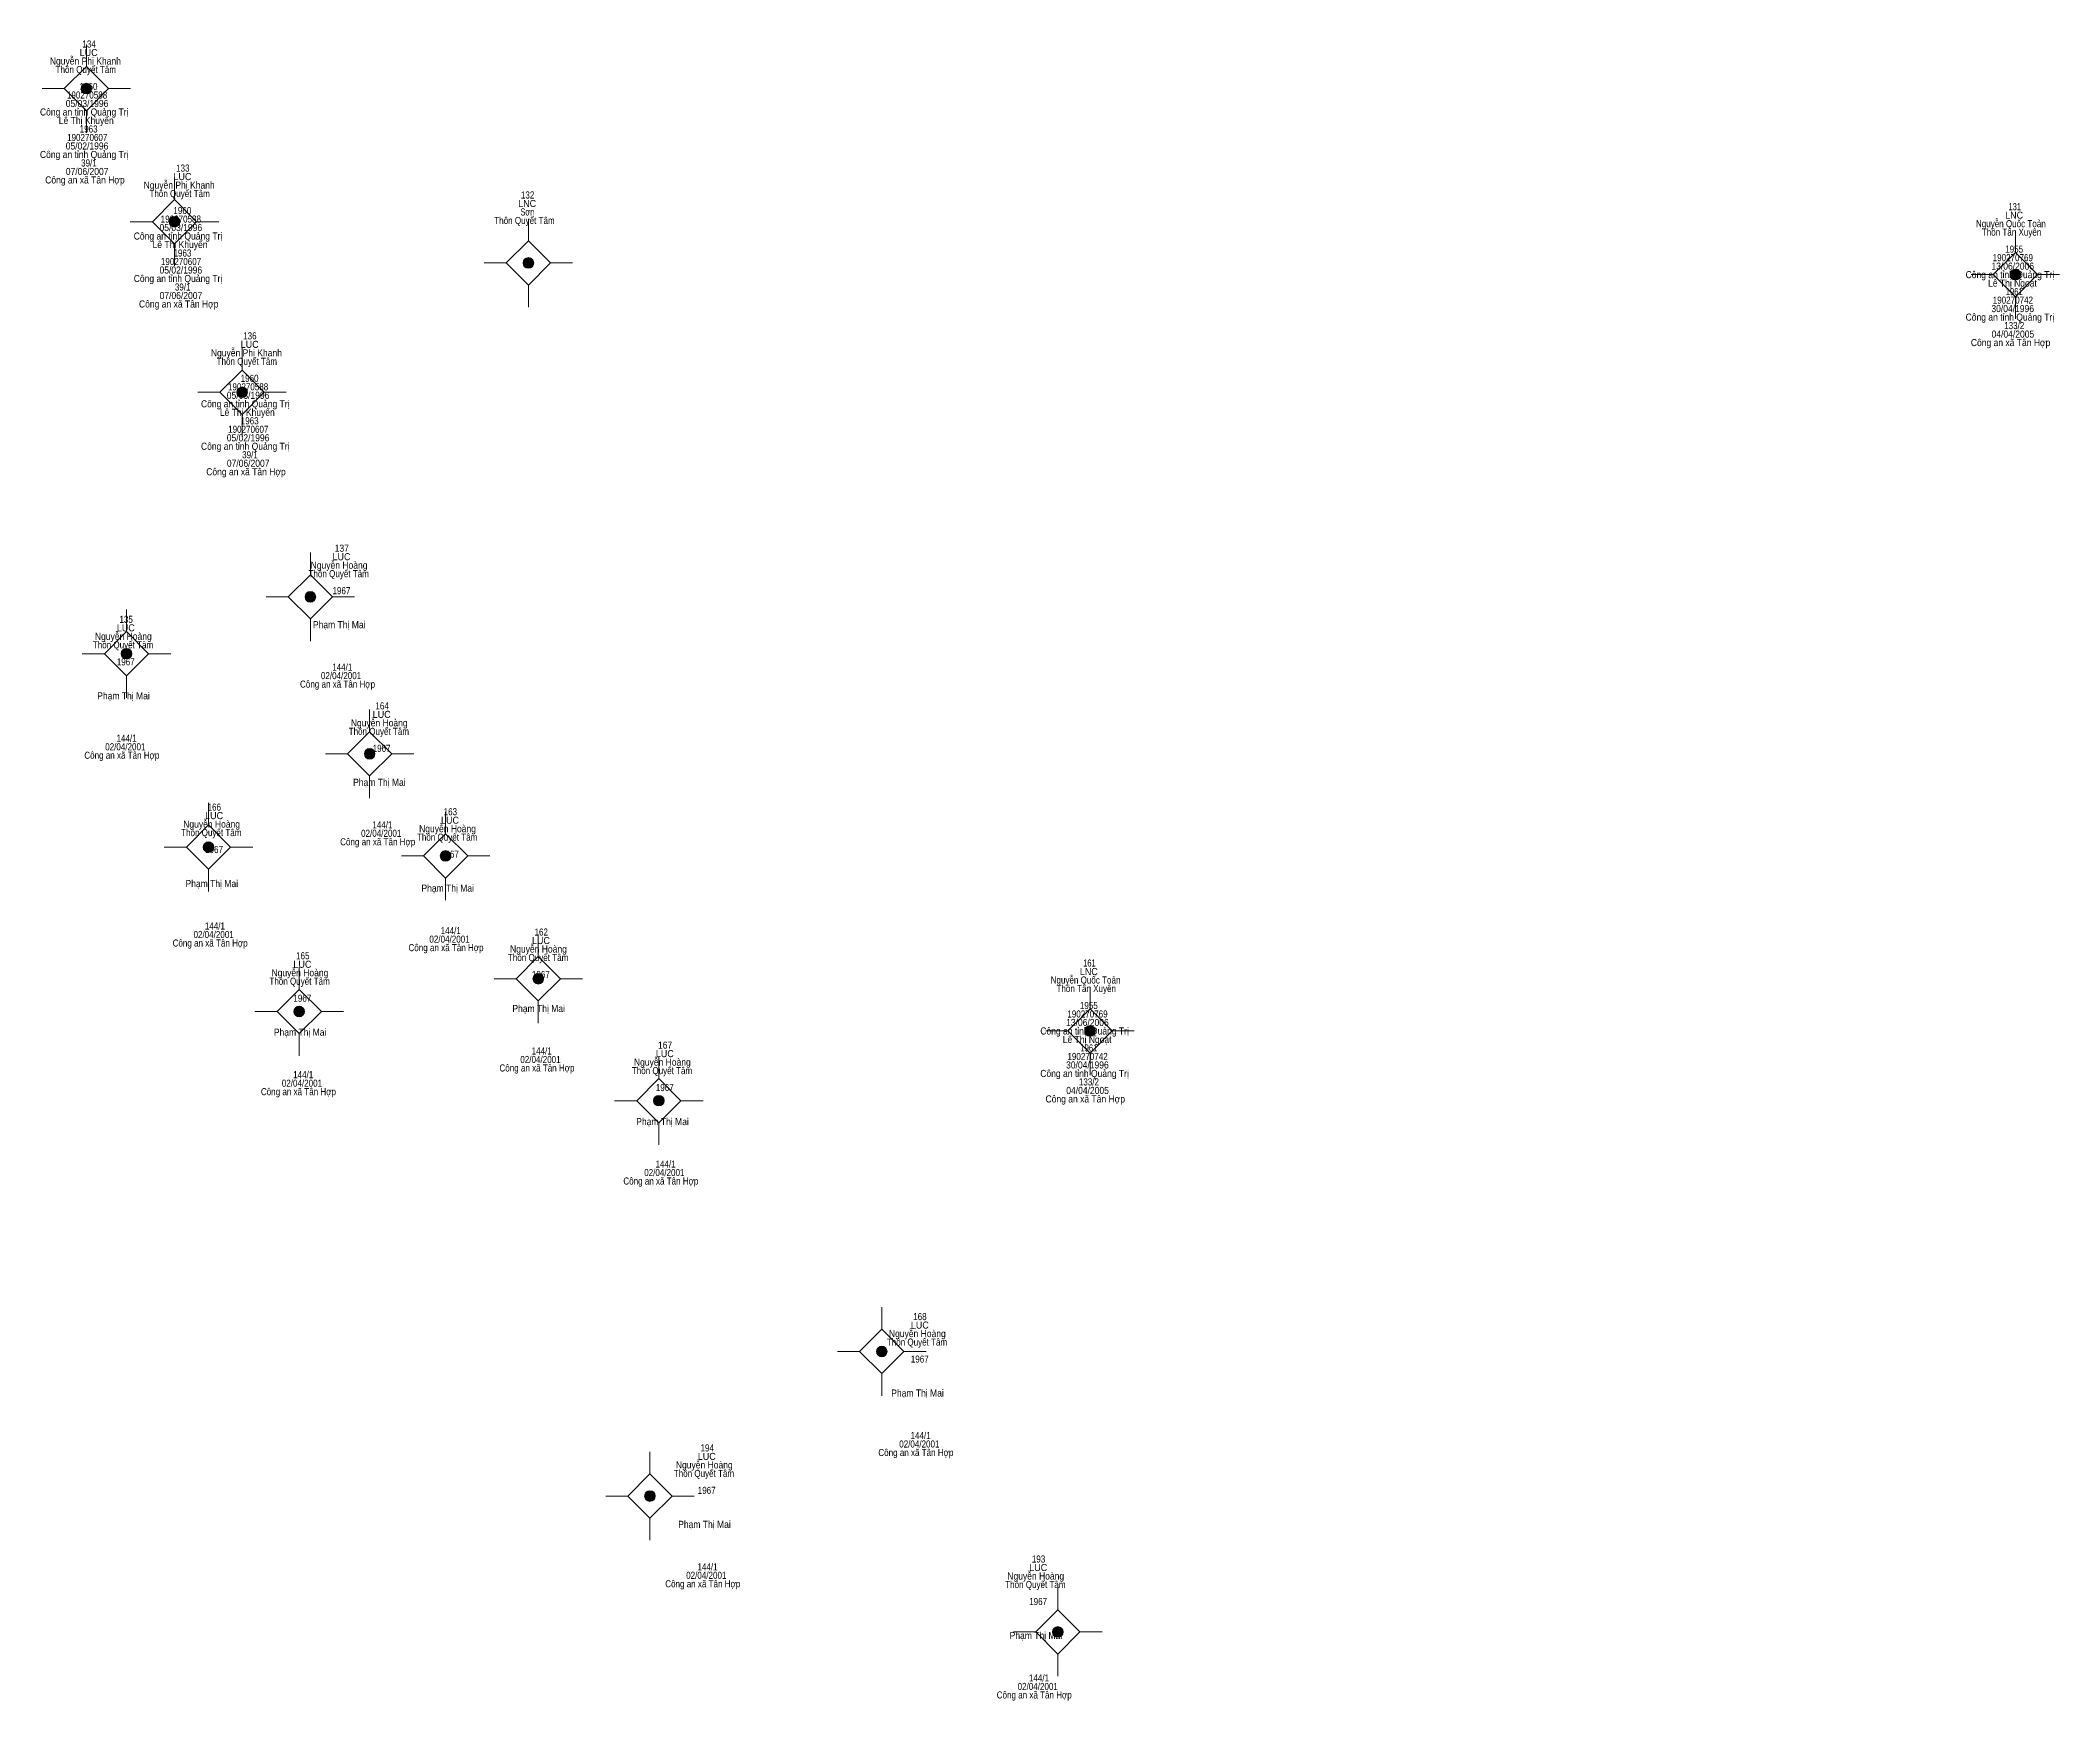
# Model space of a CAD drawing. Header units: metres. Extents: x 550999 to 552168, y 1840994 to 1841978.
# Drawn here: x 550998.7 to 551112.8, y 1841337 to 1841430.8 of the extents above; entities that cross this region are included whole.
import ezdxf
from ezdxf.enums import TextEntityAlignment as Align

# ---------------------------------------------------------------- set-up
doc = ezdxf.new("R2010")
doc.units = ezdxf.units.M
doc.header["$LTSCALE"] = 0.16
doc.layers.add('11', color=7, linetype='Continuous', lineweight=13)
doc.layers.add('15', color=7, linetype='Continuous')

msp = doc.modelspace()

# ---------------------------------------------------------------- texts
at = {"layer": '15'}
for s, width, p in [('134', 0.85, (551001.485, 1841430.37)), ('Nguyễn Phi Khanh', 0.9, (551001.275, 1841429.41)), ('Thôn Quyết Tâm', 0.85, (551001.3, 1841428.93)), ('LUC', 0.95, (551001.46, 1841429.89)), ('1960', 0.85, (551001.455, 1841427.97)), ('05/03/1996', 0.9, (551001.37, 1841427.01)), ('190270588', 0.85, (551001.37, 1841427.49)), ('Công an tỉnh Quảng Trị', 0.9, (551001.21, 1841426.53)), ('Lê Thị Khuyến', 0.9, (551001.325, 1841426.05)), ('1963', 0.85, (551001.46, 1841425.57)), ('05/02/1996', 0.9, (551001.37, 1841424.61)), ('190270607', 0.85, (551001.38, 1841425.09)), ('Công an tỉnh Quảng Trị', 0.9, (551001.21, 1841424.13)), ('39/1', 0.85, (551001.475, 1841423.65)), ('133', 0.85, (551006.78, 1841423.36)), ('Công an xã Tân Hợp', 0.9, (551001.25, 1841422.69)), ('07/06/2007', 0.9, (551001.375, 1841423.17)), ('Nguyễn Phi Khanh', 0.9, (551006.575, 1841422.4)), ('LUC', 0.95, (551006.76, 1841422.88)), ('Thôn Quyết Tâm', 0.85, (551006.6, 1841421.92)), ('LNC', 0.95, (551026.24, 1841421.36)), ('132', 0.85, (551026.265, 1841421.84)), ('131', 0.8, (551110.305, 1841421.18)), ('05/03/1996', 0.9, (551006.67, 1841420)), ('190270588', 0.85, (551006.67, 1841420.48)), ('1960', 0.85, (551006.755, 1841420.96)), ('Thôn Quyết Tâm', 0.85, (551026.09, 1841420.4)), ('Sơn', 0.75, (551026.255, 1841420.88)), ('Nguyễn Quốc Toản', 0.85, (551110.085, 1841420.22)), ('LNC', 0.95, (551110.27, 1841420.7)), ('Công an tỉnh Quảng Trị', 0.9, (551006.51, 1841419.52)), ('Lê Thị Khuyến', 0.9, (551006.625, 1841419.04)), ('Thôn Tân Xuyên', 0.85, (551110.125, 1841419.74)), ('1955', 0.85, (551110.27, 1841418.78)), ('05/02/1996', 0.9, (551006.67, 1841417.6)), ('190270607', 0.85, (551006.68, 1841418.08)), ('1963', 0.85, (551006.76, 1841418.56)), ('13/06/2006', 0.9, (551110.19, 1841417.82)), ('190270769', 0.85, (551110.195, 1841418.3)), ('Công an tỉnh Quảng Trị', 0.9, (551006.51, 1841417.12)), ('39/1', 0.85, (551006.775, 1841416.64)), ('Công an tỉnh Quảng Trị', 0.9, (551110.03, 1841417.34)), ('Lê Thị Ngoạt', 0.9, (551110.175, 1841416.86)), ('Công an xã Tân Hợp', 0.9, (551006.55, 1841415.68)), ('07/06/2007', 0.9, (551006.675, 1841416.16)), ('30/04/1996', 0.9, (551110.19, 1841415.42)), ('190270742', 0.85, (551110.2, 1841415.9)), ('1961', 0.8, (551110.275, 1841416.38)), ('Công an tỉnh Quảng Trị', 0.9, (551110.03, 1841414.94)), ('133/2', 0.85, (551110.275, 1841414.46)), ('Nguyễn Phi Khanh', 0.9, (551010.375, 1841412.92)), ('LUC', 0.95, (551010.56, 1841413.4)), ('136', 0.85, (551010.57, 1841413.88)), ('Công an xã Tân Hợp', 0.9, (551110.07, 1841413.5)), ('04/04/2005', 0.9, (551110.2, 1841413.98)), ('Thôn Quyết Tâm', 0.85, (551010.4, 1841412.44)), ('190270588', 0.85, (551010.47, 1841411)), ('1960', 0.85, (551010.555, 1841411.48)), ('Công an tỉnh Quảng Trị', 0.9, (551010.31, 1841410.04)), ('Lê Thị Khuyến', 0.9, (551010.425, 1841409.56)), ('05/03/1996', 0.9, (551010.47, 1841410.52)), ('190270607', 0.85, (551010.48, 1841408.6)), ('1963', 0.85, (551010.56, 1841409.08)), ('Công an tỉnh Quảng Trị', 0.9, (551010.31, 1841407.64)), ('05/02/1996', 0.9, (551010.47, 1841408.12)), ('Công an xã Tân Hợp', 0.9, (551010.35, 1841406.2)), ('07/06/2007', 0.9, (551010.475, 1841406.68)), ('39/1', 0.85, (551010.575, 1841407.16)), ('137', 0.9, (551015.765, 1841401.88)), ('Thôn Quyết Tâm', 0.85, (551015.59, 1841400.44)), ('Nguyễn Hoàng', 0.9, (551015.61, 1841400.92)), ('LUC', 0.95, (551015.75, 1841401.4)), ('1967', 0.85, (551015.745, 1841399.48)), ('LUC', 0.95, (551003.56, 1841397.38)), ('135', 0.85, (551003.58, 1841397.86)), ('Phạm Thị Mai', 0.9, (551015.62, 1841397.56)), ('Thôn Quyết Tâm', 0.85, (551003.4, 1841396.42)), ('Nguyễn Hoàng', 0.9, (551003.42, 1841396.9)), ('1967', 0.85, (551003.555, 1841395.46)), (' 144/1', 0.85, (551015.73, 1841395.16)), (' Công an xã Tân Hợp ', 0.85, (551015.525, 1841394.2)), (' 02/04/2001', 0.85, (551015.66, 1841394.68)), ('Phạm Thị Mai', 0.9, (551003.43, 1841393.54)), ('LUC', 0.95, (551018.02, 1841392.49)), ('164', 0.85, (551018.045, 1841392.97)), ('Thôn Quyết Tâm', 0.85, (551017.86, 1841391.53)), ('Nguyễn Hoàng', 0.9, (551017.88, 1841392.01)), (' Công an xã Tân Hợp ', 0.85, (551003.335, 1841390.18)), (' 02/04/2001', 0.85, (551003.47, 1841390.66)), (' 144/1', 0.85, (551003.54, 1841391.14)), ('1967', 0.85, (551018.015, 1841390.57)), ('Phạm Thị Mai', 0.9, (551017.89, 1841388.65)), ('LUC', 0.95, (551008.55, 1841386.77)), ('166', 0.85, (551008.56, 1841387.25)), ('163', 0.85, (551021.9, 1841386.99)), ('Thôn Quyết Tâm', 0.85, (551008.39, 1841385.81)), ('Nguyễn Hoàng', 0.9, (551008.41, 1841386.29)), (' 02/04/2001', 0.85, (551017.93, 1841385.77)), (' 144/1', 0.85, (551018, 1841386.25)), ('Nguyễn Hoàng', 0.9, (551021.74, 1841386.03)), ('LUC', 0.95, (551021.88, 1841386.51)), ('1967', 0.85, (551008.545, 1841384.85)), (' Công an xã Tân Hợp ', 0.85, (551017.795, 1841385.29)), ('Thôn Quyết Tâm', 0.85, (551021.72, 1841385.55)), ('1967', 0.85, (551021.875, 1841384.59)), ('Phạm Thị Mai', 0.9, (551008.42, 1841382.93)), ('Phạm Thị Mai', 0.9, (551021.75, 1841382.67)), (' 02/04/2001', 0.85, (551008.46, 1841380.05)), (' 144/1', 0.85, (551008.53, 1841380.53)), (' 144/1', 0.85, (551021.86, 1841380.27)), ('162', 0.85, (551027.035, 1841380.19)), (' Công an xã Tân Hợp ', 0.85, (551008.325, 1841379.57)), ('165', 0.85, (551013.56, 1841378.85)), (' Công an xã Tân Hợp ', 0.85, (551021.655, 1841379.31)), (' 02/04/2001', 0.85, (551021.79, 1841379.79)), ('Thôn Quyết Tâm', 0.85, (551026.86, 1841378.75)), ('Nguyễn Hoàng', 0.9, (551026.88, 1841379.23)), ('LUC', 0.95, (551027.02, 1841379.71)), ('Nguyễn Hoàng', 0.9, (551013.4, 1841377.89)), ('LUC', 0.95, (551013.54, 1841378.37)), ('1967', 0.85, (551027.015, 1841377.79)), ('LNC', 0.95, (551057.98, 1841377.96)), ('161', 0.8, (551058.015, 1841378.44)), ('Thôn Quyết Tâm', 0.85, (551013.38, 1841377.41)), ('Nguyễn Quốc Toản', 0.85, (551057.795, 1841377.48)), ('Thôn Tân Xuyên', 0.85, (551057.835, 1841377)), ('1967', 0.85, (551013.535, 1841376.45)), ('Phạm Thị Mai', 0.9, (551026.89, 1841375.87)), ('190270769', 0.85, (551057.905, 1841375.56)), ('1955', 0.85, (551057.98, 1841376.04)), ('Phạm Thị Mai', 0.9, (551013.41, 1841374.53)), ('Công an tỉnh Quảng Trị', 0.9, (551057.74, 1841374.6)), ('13/06/2006', 0.9, (551057.9, 1841375.08)), (' 144/1', 0.85, (551027, 1841373.47)), ('LUC', 0.95, (551034.02, 1841373.32)), ('167', 0.9, (551034.035, 1841373.8)), ('Lê Thị Ngoạt', 0.9, (551057.885, 1841374.12)), ('190270742', 0.85, (551057.91, 1841373.16)), ('1961', 0.8, (551057.985, 1841373.64)), (' 144/1', 0.85, (551013.52, 1841372.13)), (' Công an xã Tân Hợp ', 0.85, (551026.795, 1841372.51)), (' 02/04/2001', 0.85, (551026.93, 1841372.99)), ('Thôn Quyết Tâm', 0.85, (551033.86, 1841372.36)), ('Nguyễn Hoàng', 0.9, (551033.88, 1841372.84)), ('Công an tỉnh Quảng Trị', 0.9, (551057.74, 1841372.2)), ('30/04/1996', 0.9, (551057.9, 1841372.68)), (' Công an xã Tân Hợp ', 0.85, (551013.315, 1841371.17)), (' 02/04/2001', 0.85, (551013.45, 1841371.65)), ('1967', 0.85, (551034.015, 1841371.4)), ('Công an xã Tân Hợp', 0.9, (551057.78, 1841370.76)), ('04/04/2005', 0.9, (551057.91, 1841371.24)), ('133/2', 0.85, (551057.985, 1841371.72)), ('Phạm Thị Mai', 0.9, (551033.89, 1841369.48)), (' 02/04/2001', 0.85, (551033.93, 1841366.6)), (' 144/1', 0.85, (551034, 1841367.08)), (' Công an xã Tân Hợp ', 0.85, (551033.795, 1841366.12)), ('168', 0.85, (551048.435, 1841358.46)), ('Nguyễn Hoàng', 0.9, (551048.29, 1841357.5)), ('LUC', 0.95, (551048.43, 1841357.98)), ('Thôn Quyết Tâm', 0.85, (551048.27, 1841357.02)), ('1967', 0.85, (551048.425, 1841356.06)), ('Phạm Thị Mai', 0.9, (551048.3, 1841354.14)), (' 144/1', 0.85, (551048.41, 1841351.74)), ('LUC', 0.95, (551036.39, 1841350.56)), ('194', 0.85, (551036.415, 1841351.04)), (' Công an xã Tân Hợp ', 0.85, (551048.205, 1841350.78)), (' 02/04/2001', 0.85, (551048.34, 1841351.26)), ('Thôn Quyết Tâm', 0.85, (551036.23, 1841349.6)), ('Nguyễn Hoàng', 0.9, (551036.25, 1841350.08)), ('1967', 0.85, (551036.385, 1841348.64)), ('Phạm Thị Mai', 0.9, (551036.26, 1841346.72)), ('193', 0.85, (551055.14, 1841344.76)), (' 02/04/2001', 0.85, (551036.3, 1841343.84)), (' 144/1', 0.85, (551036.37, 1841344.32)), ('Nguyễn Hoàng', 0.9, (551054.98, 1841343.8)), ('LUC', 0.95, (551055.12, 1841344.28)), (' Công an xã Tân Hợp ', 0.85, (551036.165, 1841343.36)), ('Thôn Quyết Tâm', 0.85, (551054.96, 1841343.32)), ('1967', 0.85, (551055.115, 1841342.36)), ('Phạm Thị Mai', 0.9, (551054.99, 1841340.44)), (' 144/1', 0.85, (551055.1, 1841338.04)), (' Công an xã Tân Hợp ', 0.85, (551054.895, 1841337.08)), (' 02/04/2001', 0.85, (551055.03, 1841337.56))]:
    msp.add_text(s, height=0.4, dxfattribs=dict(at, width=width)).set_placement(p, align=Align.CENTER)

# ---------------------------------------------------------------- hatches: boundary and pattern name
at = {"layer": '11'}
for points in [[(551001.6295, 1841428.05, 1), (551001.0295, 1841428.05, 1)], [(551006.6095, 1841420.53, 1), (551006.0095, 1841420.53, 1)], [(551026.6095, 1841418.2, 1), (551026.0095, 1841418.2, 1)], [(551110.6395, 1841417.54, 1), (551110.0395, 1841417.54, 1)], [(551010.4295, 1841410.89, 1), (551009.8295, 1841410.89, 1)], [(551014.2895, 1841399.33, 1), (551013.6895, 1841399.33, 1)], [(551003.8995, 1841396.12, 1), (551003.2995, 1841396.12, 1)], [(551017.6395, 1841390.46, 1), (551017.0395, 1841390.46, 1)], [(551008.5295, 1841385.19, 1), (551007.9295, 1841385.19, 1)], [(551021.9295, 1841384.69, 1), (551021.3295, 1841384.69, 1)], [(551027.1695, 1841377.75, 1), (551026.5695, 1841377.75, 1)], [(551013.6595, 1841375.9, 1), (551013.0595, 1841375.9, 1)], [(551058.3495, 1841374.8, 1), (551057.7495, 1841374.8, 1)], [(551033.9795, 1841370.86, 1), (551033.3795, 1841370.86, 1)], [(551046.5795, 1841356.69, 1), (551045.9795, 1841356.69, 1)], [(551033.4795, 1841348.52, 1), (551032.8795, 1841348.52, 1)], [(551056.5295, 1841340.84, 1), (551055.9295, 1841340.84, 1)]]:
    msp.add_hatch(color=256, dxfattribs=at).paths.add_polyline_path(points)

# ---------------------------------------------------------------- linework, layer by layer
for p, q in [((551001.33, 1841430.55), (551001.33, 1841429.3)), ((551000.08, 1841428.05), (550998.83, 1841428.05)), ((551003.83, 1841428.05), (551002.58, 1841428.05)), ((551001.33, 1841426.8), (551001.33, 1841425.55)), ((551006.31, 1841423.03), (551006.31, 1841421.78)), ((551005.06, 1841420.53), (551003.81, 1841420.53)), ((551008.81, 1841420.53), (551007.56, 1841420.53)), ((551026.31, 1841420.7), (551026.31, 1841419.45)), ((551006.31, 1841419.28), (551006.31, 1841418.03)), ((551110.34, 1841420.04), (551110.34, 1841418.79)), ((551025.06, 1841418.2), (551023.81, 1841418.2)), ((551028.81, 1841418.2), (551027.56, 1841418.2)), ((551026.31, 1841416.95), (551026.31, 1841415.7)), ((551109.09, 1841417.54), (551107.84, 1841417.54)), ((551112.84, 1841417.54), (551111.59, 1841417.54)), ((551110.34, 1841416.29), (551110.34, 1841415.04)), ((551010.13, 1841413.39), (551010.13, 1841412.14)), ((551008.88, 1841410.89), (551007.63, 1841410.89)), ((551012.63, 1841410.89), (551011.38, 1841410.89)), ((551010.13, 1841409.64), (551010.13, 1841408.39)), ((551013.99, 1841401.83), (551013.99, 1841400.58)), ((551003.6, 1841398.62), (551003.6, 1841397.37)), ((551012.74, 1841399.33), (551011.49, 1841399.33)), ((551016.49, 1841399.33), (551015.24, 1841399.33)), ((551013.99, 1841398.08), (551013.99, 1841396.83)), ((551002.35, 1841396.12), (551001.1, 1841396.12)), ((551006.1, 1841396.12), (551004.85, 1841396.12)), ((551003.6, 1841394.87), (551003.6, 1841393.62)), ((551017.34, 1841392.96), (551017.34, 1841391.71)), ((551016.09, 1841390.46), (551014.84, 1841390.46)), ((551019.84, 1841390.46), (551018.59, 1841390.46)), ((551017.34, 1841389.21), (551017.34, 1841387.96)), ((551008.23, 1841387.69), (551008.23, 1841386.44)), ((551021.63, 1841387.19), (551021.63, 1841385.94)), ((551006.98, 1841385.19), (551005.73, 1841385.19)), ((551010.73, 1841385.19), (551009.48, 1841385.19)), ((551008.23, 1841383.94), (551008.23, 1841382.69)), ((551020.38, 1841384.69), (551019.13, 1841384.69)), ((551024.13, 1841384.69), (551022.88, 1841384.69)), ((551021.63, 1841383.44), (551021.63, 1841382.19)), ((551026.87, 1841380.25), (551026.87, 1841379)), ((551013.36, 1841378.4), (551013.36, 1841377.15)), ((551025.62, 1841377.75), (551024.37, 1841377.75)), ((551029.37, 1841377.75), (551028.12, 1841377.75)), ((551058.05, 1841377.3), (551058.05, 1841376.05)), ((551012.11, 1841375.9), (551010.86, 1841375.9)), ((551015.86, 1841375.9), (551014.61, 1841375.9)), ((551026.87, 1841376.5), (551026.87, 1841375.25)), ((551013.36, 1841374.65), (551013.36, 1841373.4)), ((551056.8, 1841374.8), (551055.55, 1841374.8)), ((551060.55, 1841374.8), (551059.3, 1841374.8)), ((551058.05, 1841373.55), (551058.05, 1841372.3)), ((551033.68, 1841373.36), (551033.68, 1841372.11)), ((551032.43, 1841370.86), (551031.18, 1841370.86)), ((551036.18, 1841370.86), (551034.93, 1841370.86)), ((551033.68, 1841369.61), (551033.68, 1841368.36)), ((551046.28, 1841359.19), (551046.28, 1841357.94)), ((551045.03, 1841356.69), (551043.78, 1841356.69)), ((551048.78, 1841356.69), (551047.53, 1841356.69)), ((551046.28, 1841355.44), (551046.28, 1841354.19)), ((551033.18, 1841351.02), (551033.18, 1841349.77)), ((551031.93, 1841348.52), (551030.68, 1841348.52)), ((551035.68, 1841348.52), (551034.43, 1841348.52)), ((551033.18, 1841347.27), (551033.18, 1841346.02)), ((551056.23, 1841343.34), (551056.23, 1841342.09)), ((551054.98, 1841340.84), (551053.73, 1841340.84)), ((551058.73, 1841340.84), (551057.48, 1841340.84)), ((551056.23, 1841339.59), (551056.23, 1841338.34))]:
    msp.add_line(p, q, dxfattribs=at)
for points in [[(551001.33, 1841429.3), (551000.08, 1841428.05), (551001.33, 1841426.8), (551002.58, 1841428.05)], [(551006.31, 1841421.78), (551005.06, 1841420.53), (551006.31, 1841419.28), (551007.56, 1841420.53)], [(551026.31, 1841419.45), (551025.06, 1841418.2), (551026.31, 1841416.95), (551027.56, 1841418.2)], [(551110.34, 1841418.79), (551109.09, 1841417.54), (551110.34, 1841416.29), (551111.59, 1841417.54)], [(551010.13, 1841412.14), (551008.88, 1841410.89), (551010.13, 1841409.64), (551011.38, 1841410.89)], [(551013.99, 1841400.58), (551012.74, 1841399.33), (551013.99, 1841398.08), (551015.24, 1841399.33)], [(551003.6, 1841397.37), (551002.35, 1841396.12), (551003.6, 1841394.87), (551004.85, 1841396.12)], [(551017.34, 1841391.71), (551016.09, 1841390.46), (551017.34, 1841389.21), (551018.59, 1841390.46)], [(551008.23, 1841386.44), (551006.98, 1841385.19), (551008.23, 1841383.94), (551009.48, 1841385.19)], [(551021.63, 1841385.94), (551020.38, 1841384.69), (551021.63, 1841383.44), (551022.88, 1841384.69)], [(551026.87, 1841379), (551025.62, 1841377.75), (551026.87, 1841376.5), (551028.12, 1841377.75)], [(551013.36, 1841377.15), (551012.11, 1841375.9), (551013.36, 1841374.65), (551014.61, 1841375.9)], [(551058.05, 1841376.05), (551056.8, 1841374.8), (551058.05, 1841373.55), (551059.3, 1841374.8)], [(551033.68, 1841372.11), (551032.43, 1841370.86), (551033.68, 1841369.61), (551034.93, 1841370.86)], [(551046.28, 1841357.94), (551045.03, 1841356.69), (551046.28, 1841355.44), (551047.53, 1841356.69)], [(551033.18, 1841349.77), (551031.93, 1841348.52), (551033.18, 1841347.27), (551034.43, 1841348.52)], [(551056.23, 1841342.09), (551054.98, 1841340.84), (551056.23, 1841339.59), (551057.48, 1841340.84)]]:
    msp.add_lwpolyline(points, close=True, dxfattribs=at)
for centre in [(551001.3295, 1841428.05), (551006.3095, 1841420.53), (551026.3095, 1841418.2), (551110.3395, 1841417.54), (551010.1295, 1841410.89), (551013.9895, 1841399.33), (551003.5995, 1841396.12), (551017.3395, 1841390.46), (551008.2295, 1841385.19), (551021.6295, 1841384.69), (551026.8695, 1841377.75), (551013.3595, 1841375.9), (551058.0495, 1841374.8), (551033.6795, 1841370.86), (551046.2795, 1841356.69), (551033.1795, 1841348.52), (551056.2295, 1841340.84)]:
    msp.add_circle(centre, 0.3, dxfattribs=at)

msp.set_redraw_order([(e.dxf.handle, doc.entitydb.next_handle()) for e in msp.query("TEXT MTEXT ATTDEF DIMENSION ARC_DIMENSION")])  # texts and dimensions are drawn at this point

doc.saveas('drawing.dxf')
